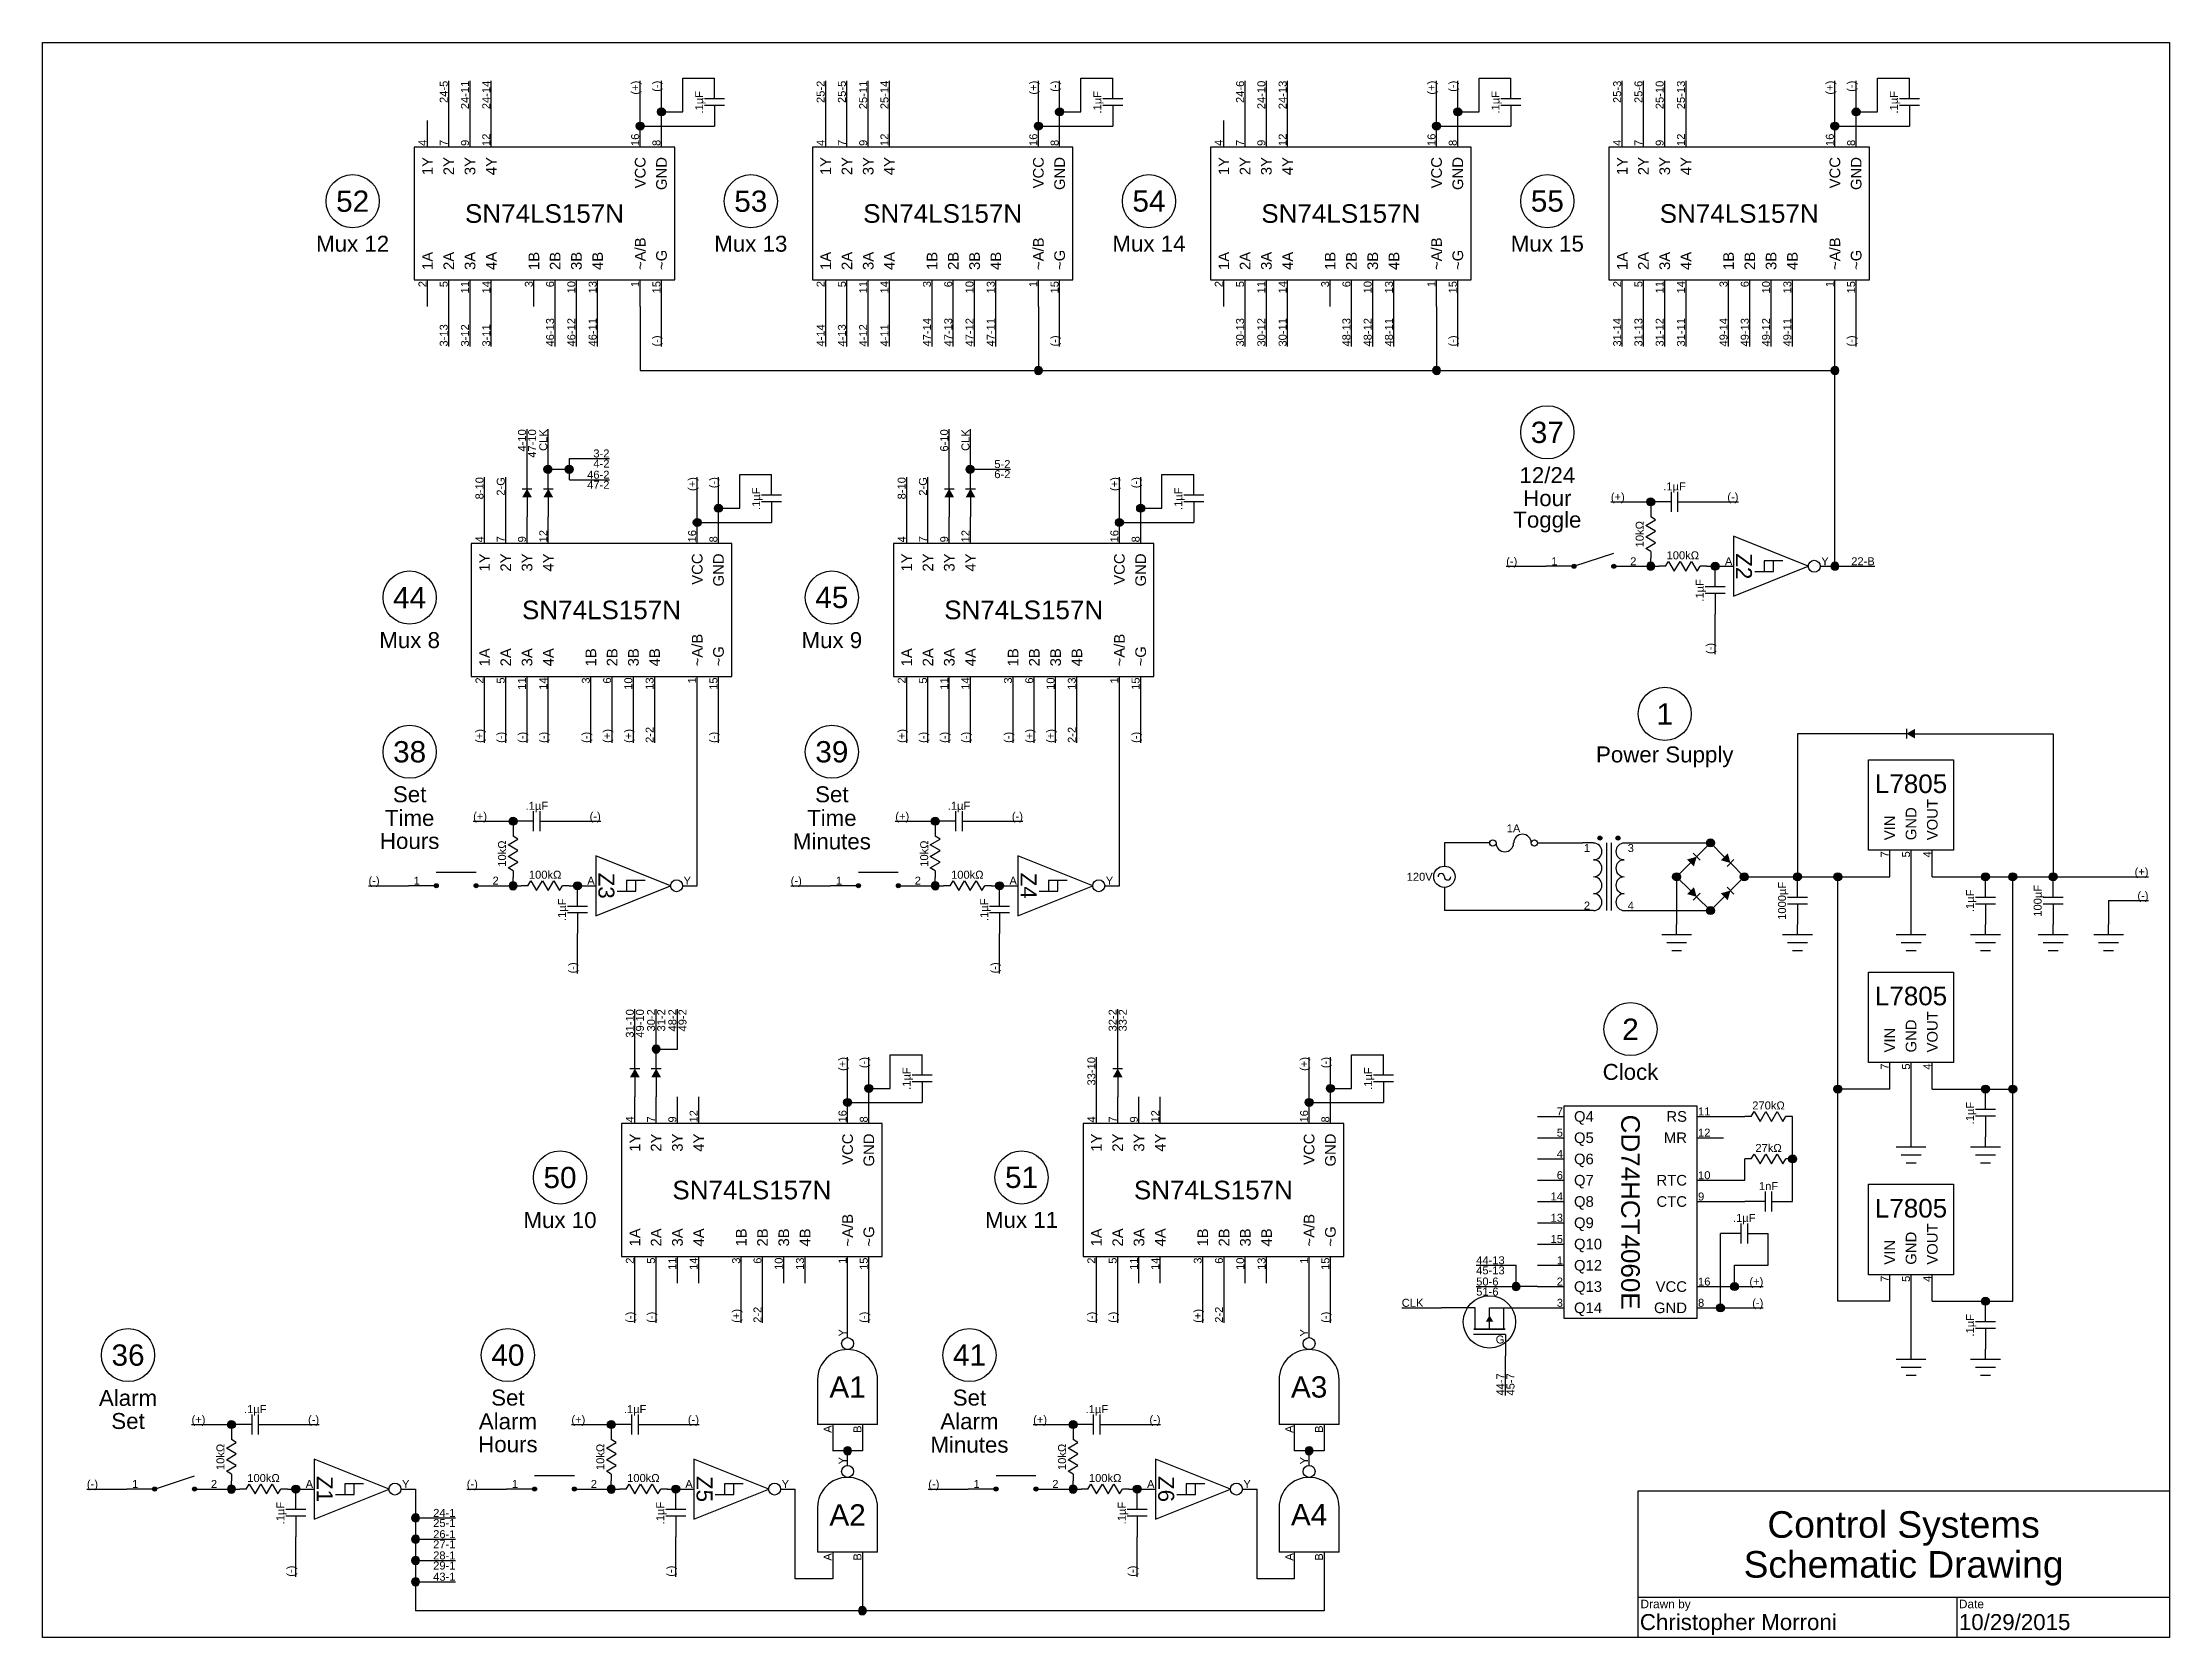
# Model space of a CAD drawing. Header units: inches. Extents: x 0 to 10, y 0 to 7.5.
import ezdxf
from ezdxf.enums import TextEntityAlignment as Align

# ---------------------------------------------------------------- set-up
doc = ezdxf.new("R2010")
doc.units = ezdxf.units.IN
doc.header["$MEASUREMENT"] = 0
doc.styles.get("Standard").update_dxf_attribs({"font": 'arial.ttf'})

msp = doc.modelspace()

# ---------------------------------------------------------------- texts
msp.add_text('G', height=0.0375).set_placement((6.873, 1.42), align=Align.TOP_RIGHT)

# ---------------------------------------------------------------- blocks, each defined once
blk = doc.blocks.new('Title Block')
for p, q in [((0, 0), (0, 7.5)), ((0, 7.5), (10, 7.5)), ((10, 7.5), (10, 0)), ((10, 0.6875), (7.5, 0.6875)), ((7.5, 0.6875), (7.5, 0)), ((10, 0.1875), (7.5, 0.1875)), ((9, 0.1875), (9, 0)), ((10, 0), (0, 0))]:
    blk.add_line(p, q)
for s, p in [('Drawn by', (7.513, 0.1775)), ('Date', (9.01, 0.1775))]:
    blk.add_text(s, height=0.04).set_placement(p, align=Align.TOP_LEFT)
for tag, p in [('TITLELINE1', (8.75, 0.53125)), ('TITLELINE2', (8.75, 0.34375))]:
    blk.add_attdef(tag, text='', height=0.125).set_placement(p, align=Align.MIDDLE_CENTER)
for tag, p in [('DRAWNBY', (7.51, 0.11)), ('DATE', (9.01, 0.11))]:
    blk.add_attdef(tag, text='', height=0.075).set_placement(p, align=Align.TOP_LEFT)
blk = doc.blocks.new('CD74HCT4060E')
for p, q in [((-0.4375, 0.45), (-0.3125, 0.45)), ((0.3125, 0.45), (0.4375, 0.45)), ((-0.4375, 0.35), (-0.3125, 0.35)), ((0.3125, 0.35), (0.4375, 0.35)), ((-0.4375, 0.25), (-0.3125, 0.25)), ((-0.4375, 0.15), (-0.3125, 0.15)), ((0.3125, 0.15), (0.4375, 0.15)), ((-0.4375, 0.05), (-0.3125, 0.05)), ((0.3125, 0.05), (0.4375, 0.05)), ((-0.4375, -0.05), (-0.3125, -0.05)), ((-0.4375, -0.15), (-0.3125, -0.15)), ((-0.4375, -0.25), (-0.3125, -0.25)), ((-0.4375, -0.35), (-0.3125, -0.35)), ((0.3125, -0.35), (0.4375, -0.35)), ((-0.4375, -0.45), (-0.3125, -0.45)), ((0.3125, -0.45), (0.4375, -0.45))]:
    blk.add_line(p, q)
blk.add_lwpolyline([(-0.3125, 0.5), (0.3125, 0.5), (0.3125, -0.5), (-0.3125, -0.5)], close=True)
for s, p in [('7', (-0.3175, 0.455)), ('5', (-0.3175, 0.355)), ('4', (-0.3175, 0.255)), ('6', (-0.3175, 0.155)), ('14', (-0.3175, 0.055)), ('13', (-0.3175, -0.045)), ('15', (-0.3175, -0.145)), ('1', (-0.3175, -0.245)), ('2', (-0.3175, -0.345)), ('3', (-0.3175, -0.445))]:
    blk.add_text(s, height=0.0375).set_placement(p, align=Align.RIGHT)
for s, p in [('Q4', (-0.265625, 0.45)), ('Q5', (-0.265625, 0.35)), ('Q6', (-0.265625, 0.25)), ('Q7', (-0.265625, 0.15)), ('Q8', (-0.265625, 0.05)), ('Q9', (-0.265625, -0.05)), ('Q10', (-0.265625, -0.15)), ('Q12', (-0.265625, -0.25)), ('Q13', (-0.265625, -0.35)), ('Q14', (-0.265625, -0.45))]:
    blk.add_text(s, height=0.05).set_placement(p, align=Align.MIDDLE_LEFT)
blk.add_text('CD74HCT4060E', height=0.0875, rotation=270).set_placement((0, 0), align=Align.MIDDLE_CENTER)
for s, p in [('RS', (0.265625, 0.45)), ('MR', (0.265625, 0.35)), ('RTC', (0.265625, 0.15)), ('CTC', (0.265625, 0.05)), ('VCC', (0.265625, -0.35)), ('GND', (0.265625, -0.45))]:
    blk.add_text(s, height=0.05).set_placement(p, align=Align.MIDDLE_RIGHT)
for s, p in [('11', (0.3175, 0.455)), ('12', (0.3175, 0.355)), ('10', (0.3175, 0.155)), ('9', (0.3175, 0.055)), ('16', (0.3175, -0.345)), ('8', (0.3175, -0.445))]:
    blk.add_text(s, height=0.0375).set_placement(p)
blk = doc.blocks.new('Device')
blk.add_circle((0, 0), 0.125)
for tag, height, p in [('NUMBER', 0.1, (0, 0)), ('LINE1', 0.075, (0, -0.2)), ('LINE2', 0.075, (0, -0.31)), ('LINE3', 0.075, (0, -0.42)), ('LINE4', 0.075, (0, -0.53))]:
    blk.add_attdef(tag, text='', height=height).set_placement(p, align=Align.MIDDLE)
blk = doc.blocks.new('Resistor')
for p, q in [((0.031, 0), (0, 0)), ((0.031, 0), (0.045, 0.023)), ((0.045, 0.023), (0.072, -0.023)), ((0.072, -0.023), (0.099, 0.023)), ((0.099, 0.023), (0.126, -0.023)), ((0.126, -0.023), (0.153, 0.023)), ((0.153, 0.023), (0.18, -0.023)), ((0.18, -0.023), (0.194, 0)), ((0.225, 0), (0.194, 0))]:
    blk.add_line(p, q)
blk.add_attdef('VALUE', text='', height=0.0375).set_placement((0.112, 0.033), align=Align.CENTER)
blk = doc.blocks.new('Capacitor')
for p, q in [((0.097, 0), (0, 0)), ((0.097, -0.047), (0.097, 0.047)), ((0.128, -0.047), (0.128, 0.047)), ((0.128, 0), (0.225, 0))]:
    blk.add_line(p, q)
blk.add_attdef('CAPACITANCE', text='', height=0.0375).set_placement((0.112, 0.054), align=Align.CENTER)
blk = doc.blocks.new('Junction')
h = blk.add_hatch(color=256)
h.dxf.hatch_style = 1
h.paths.add_polyline_path([(-0.01875, 0, 1), (0.01875, 0, 1)])
blk.add_circle((0, 0), 0.01875)
blk = doc.blocks.new('Wire Label Left')
blk.add_line((-0.1875, 0), (0, 0))
blk.add_attdef('FIRSTDESTINATION', (-0.1875, 0.005), '', height=0.0375)
blk.add_attdef('SECONDDESTINATION', text='', height=0.0375).set_placement((-0.1875, -0.005), align=Align.TOP_LEFT)
blk = doc.blocks.new('Wire Label Right')
blk.add_line((0, 0), (0.1875, 0))
blk.add_attdef('FIRSTDESTINATION', text='', height=0.0375).set_placement((0.1875, 0.005), align=Align.RIGHT)
blk.add_attdef('SECONDDESTINATION', text='', height=0.0375).set_placement((0.1875, -0.005), align=Align.TOP_RIGHT)
blk = doc.blocks.new('Fuse')
for centre in [(0.015, 0), (0.21, 0)]:
    blk.add_circle(centre, 0.015)
for centre, start, end in [((0.071, 0), 180, 0), ((0.154, 0), 0, 180)]:
    blk.add_arc(centre, 0.0412, start, end)
blk.add_attdef('VALUE', text='', height=0.0375).set_placement((0.112, 0.05), align=Align.CENTER)
blk = doc.blocks.new('Diode')
h = blk.add_hatch(color=256)
h.dxf.hatch_style = 1
h.paths.add_polyline_path([(0.133, 0), (0.092, 0.023), (0.092, -0.023)])
for p, q in [((0.092, 0), (0, 0)), ((0.133, 0.023), (0.133, -0.023)), ((0.133, 0), (0.225, 0))]:
    blk.add_line(p, q)
blk = doc.blocks.new('Diode Bridge')
for p, rotation in [((-0.159, -0.159), 45), ((0, 0), 315)]:
    blk.add_blockref('Diode', p, dxfattribs=dict(rotation=rotation))
for p in [(0, 0), (-0.159, -0.159), (0.159, -0.159), (0, -0.318)]:
    blk.add_blockref('Junction', p)
at = {"xscale": -1}
for p, rotation in [((-0.159, -0.159), 134.9999999999999), ((0, -0.318), 225)]:
    blk.add_blockref('Diode', p, dxfattribs=dict(at, rotation=rotation))
blk = doc.blocks.new('Transformer')
for p, q in [((0.05, 0), (0, 0)), ((0.113, -0.318), (0.113, 0)), ((0.133, 0), (0.133, -0.318)), ((0.195, 0), (0.245, 0)), ((0.05, -0.318), (0, -0.318)), ((0.195, -0.318), (0.245, -0.318))]:
    blk.add_line(p, q)
for centre, start, end in [((0.05, -0.04), 270, 90), ((0.195, -0.04), 90, 270), ((0.05, -0.119), 270, 90), ((0.195, -0.119), 90, 270), ((0.05, -0.199), 270, 90), ((0.195, -0.199), 90, 270), ((0.05, -0.278), 270, 90), ((0.195, -0.278), 90, 270)]:
    blk.add_arc(centre, 0.0398, start, end)
at = {"xscale": 0.5, "yscale": 0.5, "zscale": 0.5, "rotation": 270}
for p in [(0.08, 0.023), (0.165, 0.023)]:
    blk.add_blockref('Junction', p, dxfattribs=at)
blk.add_text('1', height=0.0375).set_placement((0.005, -0.005), align=Align.TOP_LEFT)
blk.add_text('3', height=0.0375).set_placement((0.24, -0.005), align=Align.TOP_RIGHT)
blk.add_text('2', height=0.0375).set_placement((0.005, -0.313))
blk.add_text('4', height=0.0375).set_placement((0.24, -0.313), align=Align.RIGHT)
blk = doc.blocks.new('L7805')
for p, q in [((0, 0), (0, 0.125)), ((0.1, 0), (0.1, 0.125)), ((0.2, 0), (0.2, 0.125))]:
    blk.add_line(p, q)
blk.add_lwpolyline([(-0.1, 0.55), (0.3, 0.55), (0.3, 0.125), (-0.1, 0.125)], close=True)
blk.add_text('L7805', height=0.0875).set_placement((0.1, 0.4375), align=Align.MIDDLE_CENTER)
for s, p in [('GND', (0.1, 0.171875)), ('VOUT', (0.2, 0.171875)), ('VIN', (0, 0.171875))]:
    blk.add_text(s, height=0.05, rotation=90).set_placement(p, align=Align.MIDDLE_LEFT)
for s, p in [('7', (-0.005, 0.12)), ('5', (0.095, 0.12)), ('4', (0.195, 0.12))]:
    blk.add_text(s, height=0.0375, rotation=90).set_placement(p, align=Align.RIGHT)
blk = doc.blocks.new('Ground')
for p, q in [((0, -0.0625), (0, 0)), ((-0.09375, -0.0625), (0.09375, -0.0625)), ((-0.0625, -0.1125), (0.0625, -0.1125)), ((-0.03125, -0.1625), (0.03125, -0.1625))]:
    blk.add_line(p, q)
blk = doc.blocks.new('SPST Switch')
h = blk.add_hatch(color=256)
h.dxf.hatch_style = 1
h.paths.add_polyline_path([(0.12175, 0, 1), (0.1405, 0, 1)])
h = blk.add_hatch(color=256)
h.dxf.hatch_style = 1
h.paths.add_polyline_path([(0.30925, 0, 1), (0.328, 0, 1)])
for p, q in [((0.131125, 0), (0, 0)), ((0.131125, 0), (0.318625, 0.0625)), ((0.318625, 0), (0.44975, 0))]:
    blk.add_line(p, q)
for centre in [(0.131125, 0), (0.318625, 0)]:
    blk.add_circle(centre, 0.009375)
blk.add_text('1', height=0.0375).set_placement((0.025, 0.005))
blk.add_text('2', height=0.0375).set_placement((0.42475, 0.005), align=Align.RIGHT)
blk = doc.blocks.new('NO Pushbutton')
h = blk.add_hatch(color=256)
h.dxf.hatch_style = 1
h.paths.add_polyline_path([(0.12175, 0, 1), (0.1405, 0, 1)])
h = blk.add_hatch(color=256)
h.dxf.hatch_style = 1
h.paths.add_polyline_path([(0.30925, 0, 1), (0.328, 0, 1)])
for p, q in [((0.131125, 0), (0, 0)), ((0.318625, 0.0625), (0.131125, 0.0625)), ((0.318625, 0), (0.44975, 0))]:
    blk.add_line(p, q)
for centre in [(0.131125, 0), (0.318625, 0)]:
    blk.add_circle(centre, 0.009375)
blk.add_text('1', height=0.0375).set_placement((0.025, 0.005))
blk.add_text('2', height=0.0375).set_placement((0.42475, 0.005), align=Align.RIGHT)
blk = doc.blocks.new('SN74LS157N')
for p, q in [((-0.4375, 0.55), (-0.3125, 0.55)), ((0.3125, 0.55), (0.4375, 0.55)), ((-0.4375, 0.45), (-0.3125, 0.45)), ((0.3125, 0.45), (0.4375, 0.45)), ((-0.4375, 0.35), (-0.3125, 0.35)), ((0.3125, 0.35), (0.4375, 0.35)), ((-0.4375, 0.25), (-0.3125, 0.25)), ((0.3125, 0.25), (0.4375, 0.25)), ((-0.4375, 0.05), (-0.3125, 0.05)), ((-0.4375, -0.05), (-0.3125, -0.05)), ((-0.4375, -0.15), (-0.3125, -0.15)), ((-0.4375, -0.25), (-0.3125, -0.25)), ((-0.4375, -0.45), (-0.3125, -0.45)), ((0.3125, -0.45), (0.4375, -0.45)), ((-0.4375, -0.55), (-0.3125, -0.55)), ((0.3125, -0.55), (0.4375, -0.55))]:
    blk.add_line(p, q)
blk.add_lwpolyline([(0.3125, 0.6125), (-0.3125, 0.6125), (-0.3125, -0.6125), (0.3125, -0.6125)], close=True)
for s, p in [('2', (-0.3175, 0.555)), ('5', (-0.3175, 0.455)), ('11', (-0.3175, 0.355)), ('14', (-0.3175, 0.255)), ('3', (-0.3175, 0.055)), ('6', (-0.3175, -0.045)), ('10', (-0.3175, -0.145)), ('13', (-0.3175, -0.245)), ('1', (-0.3175, -0.445)), ('15', (-0.3175, -0.545))]:
    blk.add_text(s, height=0.0375).set_placement(p, align=Align.RIGHT)
for s, p in [('1A', (-0.265625, 0.55)), ('2A', (-0.265625, 0.45)), ('3A', (-0.265625, 0.35)), ('4A', (-0.265625, 0.25)), ('1B', (-0.265625, 0.05)), ('2B', (-0.265625, -0.05)), ('3B', (-0.265625, -0.15)), ('4B', (-0.265625, -0.25)), ('~A/B', (-0.265625, -0.45)), ('~G', (-0.265625, -0.55))]:
    blk.add_text(s, height=0.05).set_placement(p, align=Align.MIDDLE_LEFT)
for s, p in [('1Y', (0.265625, 0.55)), ('2Y', (0.265625, 0.45)), ('3Y', (0.265625, 0.35)), ('4Y', (0.265625, 0.25)), ('VCC', (0.265625, -0.45)), ('GND', (0.265625, -0.55))]:
    blk.add_text(s, height=0.05).set_placement(p, align=Align.MIDDLE_RIGHT)
for s, p in [('4', (0.3175, 0.555)), ('7', (0.3175, 0.455)), ('9', (0.3175, 0.355)), ('12', (0.3175, 0.255)), ('16', (0.3175, -0.445)), ('8', (0.3175, -0.545))]:
    blk.add_text(s, height=0.0375).set_placement(p)
blk.add_text('SN74LS157N', height=0.0875, rotation=270).set_placement((0, 0), align=Align.MIDDLE_CENTER)
blk = doc.blocks.new('AC Source')
for p, q in [((0, 0), (0, -0.062)), ((0, -0.162), (0, -0.225))]:
    blk.add_line(p, q)
blk.add_circle((0, -0.112), 0.05)
for centre, start, end in [((-0.015, -0.112), 360, 180), ((0.015, -0.112), 180, 0)]:
    blk.add_arc(centre, 0.015, start, end)
blk.add_attdef('LEFTVOLTAGE', text='', height=0.0375).set_placement((-0.055, -0.112), align=Align.MIDDLE_RIGHT)
blk.add_attdef('RIGHTVOLTAGE', text='', height=0.0375).set_placement((0.055, -0.112), align=Align.MIDDLE_LEFT)
blk = doc.blocks.new('NAND')
for p, q in [((0, -0.069), (0, 0)), ((-0.141, -0.266), (-0.141, -0.477)), ((0.141, -0.477), (0.141, -0.266)), ((0.141, -0.477), (-0.141, -0.477)), ((-0.07, -0.477), (-0.07, -0.602)), ((0.07, -0.477), (0.07, -0.602))]:
    blk.add_line(p, q)
blk.add_circle((0, -0.097), 0.0281)
blk.add_arc((0, -0.266), 0.141, 0, 180)
blk.add_text('Y', height=0.0375, rotation=90).set_placement((-0.005, -0.064))
for s, p in [('A', (-0.075, -0.482)), ('B', (0.065, -0.482))]:
    blk.add_text(s, height=0.0375, rotation=90).set_placement(p, align=Align.RIGHT)
blk.add_attdef('LABEL', text='', height=0.1).set_placement((0, -0.301), align=Align.MIDDLE)
blk = doc.blocks.new('Schmitt Trigger Inverter')
for p, q in [((0, -0.069), (0, 0)), ((0, -0.125), (-0.141, -0.477)), ((0.141, -0.477), (0, -0.125)), ((-0.025, -0.245), (-0.025, -0.333)), ((0.025, -0.289), (-0.025, -0.289)), ((0.025, -0.377), (0.025, -0.289)), ((-0.025, -0.333), (0.025, -0.333)), ((-0.141, -0.477), (0.141, -0.477)), ((0, -0.602), (0, -0.477))]:
    blk.add_line(p, q)
blk.add_circle((0, -0.097), 0.0281)
blk.add_text('Y', height=0.0375, rotation=90).set_placement((-0.005, -0.064))
blk.add_text('A', height=0.0375, rotation=90).set_placement((-0.005, -0.482), align=Align.RIGHT)
blk.add_attdef('LABEL', text='', height=0.075).set_placement((0, -0.427), align=Align.MIDDLE)
blk = doc.blocks.new('MOSFET - P-Type')
h = blk.add_hatch(color=256)
h.dxf.hatch_style = 1
h.paths.add_polyline_path([(0.207, 0.065), (0.225, 0.035), (0.242, 0.065)])
for p, q in [((0.15, 0.125), (0.15, 0.225)), ((0.15, 0.125), (0.3, 0.125)), ((0.225, 0), (0, 0)), ((0.158, 0.1), (0.158, 0)), ((0.225, 0.1), (0.225, 0)), ((0.292, 0.1), (0.292, 0)), ((0.292, 0), (0.45, 0))]:
    blk.add_line(p, q)
at = {"const_width": 0.0075}
blk.add_lwpolyline([(0.15, 0.1), (0.3, 0.1)], dxfattribs=at)
blk.add_circle((0.225, 0.066), 0.123)

# ---------------------------------------------------------------- linework, layer by layer
for p, q in [((3.01, 7.174), (3.01, 7.332)), ((3.01, 7.332), (3.16, 7.332)), ((4.882, 7.174), (4.882, 7.332)), ((4.882, 7.332), (5.032, 7.332)), ((6.754, 7.174), (6.754, 7.332)), ((6.754, 7.332), (6.904, 7.332)), ((8.627, 7.174), (8.627, 7.332)), ((8.627, 7.332), (8.777, 7.332)), ((2.81, 7.107), (3.16, 7.107)), ((2.91, 7.174), (3.01, 7.174)), ((4.682, 7.107), (5.032, 7.107)), ((4.782, 7.174), (4.882, 7.174)), ((6.554, 7.107), (6.904, 7.107)), ((6.654, 7.174), (6.754, 7.174)), ((8.427, 7.107), (8.777, 7.107)), ((8.527, 7.174), (8.627, 7.174)), ((2.81, 6.258), (2.81, 5.958)), ((4.682, 6.258), (4.682, 5.958)), ((6.554, 6.258), (6.554, 5.958)), ((8.427, 5.037), (8.427, 6.258)), ((2.81, 5.958), (8.427, 5.958)), ((2.478, 5.444), (2.478, 5.544)), ((2.378, 5.494), (2.478, 5.494)), ((3.278, 5.31), (3.278, 5.468)), ((3.278, 5.468), (3.428, 5.468)), ((5.263, 5.31), (5.263, 5.468)), ((5.263, 5.468), (5.413, 5.468)), ((3.178, 5.31), (3.278, 5.31)), ((5.163, 5.31), (5.263, 5.31)), ((7.561, 5.34), (7.561, 5.301)), ((3.078, 5.243), (3.428, 5.243)), ((5.063, 5.243), (5.413, 5.243)), ((7.519, 5.037), (7.6, 5.037)), ((7.561, 5.037), (7.561, 5.076)), ((3.078, 3.535), (3.078, 4.394)), ((5.063, 3.535), (5.063, 4.394)), ((8.671, 4.25), (8.251, 4.25)), ((8.251, 4.25), (8.251, 3.577)), ((8.896, 4.25), (9.453, 4.25)), ((9.453, 4.25), (9.453, 3.577)), ((2.212, 3.838), (2.212, 3.799)), ((4.197, 3.838), (4.197, 3.799)), ((6.804, 3.736), (6.591, 3.736)), ((6.591, 3.736), (6.591, 3.689)), ((7.029, 3.736), (7.242, 3.736)), ((7.487, 3.736), (7.842, 3.736)), ((2.17, 3.535), (2.251, 3.535)), ((2.212, 3.535), (2.212, 3.574)), ((4.155, 3.535), (4.236, 3.535)), ((4.197, 3.535), (4.197, 3.574)), ((7.683, 3.577), (7.683, 3.352)), ((8.001, 3.577), (8.685, 3.577)), ((8.441, 1.581), (8.441, 3.577)), ((8.785, 3.352), (8.785, 3.577)), ((8.885, 3.577), (9.714, 3.577)), ((9.263, 1.581), (9.263, 3.577)), ((6.591, 3.464), (6.591, 3.418)), ((7.242, 3.418), (6.591, 3.418)), ((7.487, 3.418), (7.842, 3.418)), ((9.714, 3.465), (9.714, 3.352)), ((2.885, 2.767), (2.985, 2.767)), ((3.985, 2.582), (3.985, 2.74)), ((3.985, 2.74), (4.135, 2.74)), ((6.155, 2.582), (6.155, 2.74)), ((6.155, 2.74), (6.305, 2.74)), ((3.785, 2.516), (4.135, 2.516)), ((3.885, 2.582), (3.985, 2.582)), ((5.955, 2.516), (6.305, 2.516)), ((6.055, 2.582), (6.155, 2.582)), ((8.685, 2.579), (8.441, 2.579)), ((8.785, 2.354), (8.785, 2.579)), ((8.885, 2.579), (9.263, 2.579)), ((7.903, 2.45), (8.003, 2.45)), ((8.228, 2.05), (8.228, 2.45)), ((8.003, 2.15), (8.003, 2.25)), ((7.903, 2.15), (8.003, 2.15)), ((7.903, 2.05), (8.003, 2.05)), ((7.889, 1.55), (7.889, 1.9)), ((8.114, 1.75), (8.114, 1.9)), ((6.928, 1.65), (6.928, 1.75)), ((7.955, 1.65), (7.955, 1.75)), ((7.955, 1.75), (8.114, 1.75)), ((3.785, 1.479), (3.785, 1.667)), ((5.955, 1.479), (5.955, 1.667)), ((7.028, 1.65), (6.928, 1.65)), ((8.685, 1.581), (8.441, 1.581)), ((8.785, 1.356), (8.785, 1.581)), ((8.885, 1.581), (9.263, 1.581)), ((0.888, 1.001), (0.888, 0.962)), ((2.674, 1.001), (2.674, 0.962)), ((4.845, 1.001), (4.845, 0.962)), ((3.855, 0.878), (3.714, 0.878)), ((6.026, 0.878), (5.885, 0.878)), ((0.888, 0.698), (0.888, 0.737)), ((2.674, 0.698), (2.674, 0.737)), ((4.845, 0.698), (4.845, 0.737)), ((0.846, 0.698), (0.927, 0.698)), ((1.754, 0.698), (1.754, 0.126)), ((2.632, 0.698), (2.713, 0.698)), ((3.539, 0.276), (3.539, 0.698)), ((4.802, 0.698), (4.884, 0.698)), ((5.71, 0.276), (5.71, 0.698)), ((3.714, 0.276), (3.539, 0.276)), ((3.855, 0.276), (3.855, 0.126)), ((5.885, 0.276), (5.71, 0.276)), ((6.026, 0.276), (6.026, 0.126)), ((6.026, 0.126), (1.754, 0.126))]:
    msp.add_line(p, q)

# ---------------------------------------------------------------- block references
for name, p, values in [('Title Block', (0, 0), {'DRAWNBY': 'Christopher Morroni', 'TITLELINE2': 'Schematic Drawing', 'TITLELINE1': 'Control Systems', 'DATE': '10/29/2015'}), ('Device', (1.458, 6.754), {'NUMBER': '52', 'LINE1': 'Mux 12'}), ('Device', (3.33, 6.754), {'NUMBER': '53', 'LINE1': 'Mux 13'}), ('Device', (5.202, 6.754), {'NUMBER': '54', 'LINE1': 'Mux 14'}), ('Device', (7.075, 6.754), {'NUMBER': '55', 'LINE1': 'Mux 15'}), ('Device', (7.075, 5.667), {'NUMBER': '37', 'LINE1': '12/24', 'LINE2': 'Hour', 'LINE3': 'Toggle'}), ('Wire Label Right', (2.478, 5.544), {'FIRSTDESTINATION': '3-2', 'SECONDDESTINATION': '4-2'}), ('Wire Label Right', (4.363, 5.494), {'FIRSTDESTINATION': '5-2', 'SECONDDESTINATION': '6-2'}), ('Wire Label Right', (2.478, 5.444), {'FIRSTDESTINATION': '46-2', 'SECONDDESTINATION': '47-2'}), ('Capacitor', (7.561, 5.34), {'CAPACITANCE': '.1µF'}), ('Wire Label Left', (7.561, 5.34), {'FIRSTDESTINATION': '(+)'}), ('Wire Label Right', (7.786, 5.34), {'FIRSTDESTINATION': '(-)'}), ('Resistor', (7.6, 5.037), {'VALUE': '100kΩ'}), ('Device', (1.726, 4.89), {'NUMBER': '44', 'LINE1': 'Mux 8'}), ('Device', (3.711, 4.89), {'NUMBER': '45', 'LINE1': 'Mux 9'}), ('Wire Label Left', (7.069, 5.037), {'FIRSTDESTINATION': '(-)'}), ('Wire Label Right', (8.427, 5.037), {'FIRSTDESTINATION': '22-B'}), ('Device', (7.627, 4.343), {'NUMBER': '1', 'LINE1': 'Power Supply'}), ('Device', (1.726, 4.165), {'NUMBER': '38', 'LINE1': 'Set', 'LINE2': 'Time', 'LINE3': 'Hours'}), ('Device', (3.711, 4.165), {'NUMBER': '39', 'LINE1': 'Set', 'LINE2': 'Time', 'LINE3': 'Minutes'}), ('Capacitor', (2.212, 3.838), {'CAPACITANCE': '.1µF'}), ('Capacitor', (4.197, 3.838), {'CAPACITANCE': '.1µF'}), ('Wire Label Left', (2.212, 3.838), {'FIRSTDESTINATION': '(+)'}), ('Wire Label Right', (2.437, 3.838), {'FIRSTDESTINATION': '(-)'}), ('Wire Label Left', (4.197, 3.838), {'FIRSTDESTINATION': '(+)'}), ('Wire Label Right', (4.422, 3.838), {'FIRSTDESTINATION': '(-)'}), ('Fuse', (6.804, 3.736), {'VALUE': '1A'}), ('Resistor', (2.251, 3.535), {'VALUE': '100kΩ'}), ('Resistor', (4.236, 3.535), {'VALUE': '100kΩ'}), ('AC Source', (6.591, 3.689), {'LEFTVOLTAGE': '120V'}), ('Wire Label Right', (9.714, 3.577), {'FIRSTDESTINATION': '(+)'}), ('Wire Label Left', (1.72, 3.535), {'FIRSTDESTINATION': '(-)'}), ('Wire Label Left', (3.705, 3.535), {'FIRSTDESTINATION': '(-)'}), ('Wire Label Right', (9.714, 3.465), {'FIRSTDESTINATION': '(-)'}), ('Device', (7.466, 2.861), {'NUMBER': '2', 'LINE1': 'Clock'}), ('Resistor', (8.003, 2.45), {'VALUE': '270kΩ'}), ('Resistor', (8.003, 2.25), {'VALUE': '27kΩ'}), ('Device', (2.433, 2.163), {'NUMBER': '50', 'LINE1': 'Mux 10'}), ('Device', (4.603, 2.163), {'NUMBER': '51', 'LINE1': 'Mux 11'}), ('Capacitor', (8.003, 2.05), {'CAPACITANCE': '1nF'}), ('Capacitor', (7.889, 1.9), {'CAPACITANCE': '.1µF'}), ('Wire Label Left', (6.928, 1.75), {'SECONDDESTINATION': '45-13', 'FIRSTDESTINATION': '44-13'}), ('Wire Label Left', (6.928, 1.65), {'SECONDDESTINATION': '51-6', 'FIRSTDESTINATION': '50-6'}), ('Wire Label Right', (7.903, 1.65), {'FIRSTDESTINATION': '(+)'}), ('Wire Label Left', (6.578, 1.55), {'FIRSTDESTINATION': 'CLK'}), ('Wire Label Right', (7.903, 1.55), {'FIRSTDESTINATION': '(-)'}), ('Device', (0.402, 1.328), {'NUMBER': '36', 'LINE1': 'Alarm', 'LINE2': 'Set'}), ('Device', (2.188, 1.328), {'NUMBER': '40', 'LINE1': 'Set', 'LINE2': 'Alarm', 'LINE3': 'Hours'}), ('NAND', (3.785, 1.479), {'LABEL': 'A1'}), ('Device', (4.358, 1.328), {'NUMBER': '41', 'LINE1': 'Set', 'LINE2': 'Alarm', 'LINE3': 'Minutes'}), ('NAND', (5.955, 1.479), {'LABEL': 'A3'}), ('Wire Label Left', (0.888, 1.001), {'FIRSTDESTINATION': '(+)'}), ('Capacitor', (0.888, 1.001), {'CAPACITANCE': '.1µF'}), ('Wire Label Right', (1.113, 1.001), {'FIRSTDESTINATION': '(-)'}), ('Wire Label Left', (2.674, 1.001), {'FIRSTDESTINATION': '(+)'}), ('Capacitor', (2.674, 1.001), {'CAPACITANCE': '.1µF'}), ('Wire Label Right', (2.899, 1.001), {'FIRSTDESTINATION': '(-)'}), ('Wire Label Left', (4.845, 1.001), {'FIRSTDESTINATION': '(+)'}), ('Capacitor', (4.845, 1.001), {'CAPACITANCE': '.1µF'}), ('Wire Label Right', (5.069, 1.001), {'FIRSTDESTINATION': '(-)'}), ('NAND', (3.785, 0.878), {'LABEL': 'A2'}), ('NAND', (5.955, 0.878), {'LABEL': 'A4'}), ('Wire Label Left', (0.396, 0.698), {'FIRSTDESTINATION': '(-)'}), ('Resistor', (0.927, 0.698), {'VALUE': '100kΩ'}), ('Wire Label Left', (2.182, 0.698), {'FIRSTDESTINATION': '(-)'}), ('Resistor', (2.713, 0.698), {'VALUE': '100kΩ'}), ('Wire Label Left', (4.352, 0.698), {'FIRSTDESTINATION': '(-)'}), ('Resistor', (4.884, 0.698), {'VALUE': '100kΩ'}), ('Wire Label Right', (1.754, 0.562), {'FIRSTDESTINATION': '24-1', 'SECONDDESTINATION': '25-1'}), ('Wire Label Right', (1.754, 0.462), {'FIRSTDESTINATION': '26-1', 'SECONDDESTINATION': '27-1'}), ('Wire Label Right', (1.754, 0.362), {'FIRSTDESTINATION': '28-1', 'SECONDDESTINATION': '29-1'}), ('Wire Label Right', (1.754, 0.262), {'FIRSTDESTINATION': '43-1'})]:
    msp.add_blockref(name, p).add_auto_attribs(values)
for name, p, rotation, values in [('Wire Label Right', (1.91, 7.133), 90, {'FIRSTDESTINATION': '24-5'}), ('Wire Label Right', (2.01, 7.133), 90, {'FIRSTDESTINATION': '24-11'}), ('Wire Label Right', (2.11, 7.133), 90, {'FIRSTDESTINATION': '24-14'}), ('Wire Label Right', (2.81, 7.133), 90, {'FIRSTDESTINATION': '(+)'}), ('Wire Label Right', (2.91, 7.133), 90, {'FIRSTDESTINATION': '(-)'}), ('Capacitor', (3.16, 7.107), 90, {'CAPACITANCE': '.1µF'}), ('Wire Label Right', (3.682, 7.133), 90, {'FIRSTDESTINATION': '25-2'}), ('Wire Label Right', (3.782, 7.133), 90, {'FIRSTDESTINATION': '25-5'}), ('Wire Label Right', (3.882, 7.133), 90, {'FIRSTDESTINATION': '25-11'}), ('Wire Label Right', (3.982, 7.133), 90, {'FIRSTDESTINATION': '25-14'}), ('Wire Label Right', (4.682, 7.133), 90, {'FIRSTDESTINATION': '(+)'}), ('Wire Label Right', (4.782, 7.133), 90, {'FIRSTDESTINATION': '(-)'}), ('Capacitor', (5.032, 7.107), 90, {'CAPACITANCE': '.1µF'}), ('Wire Label Right', (5.654, 7.133), 90, {'FIRSTDESTINATION': '24-6'}), ('Wire Label Right', (5.754, 7.133), 90, {'FIRSTDESTINATION': '24-10'}), ('Wire Label Right', (5.854, 7.133), 90, {'FIRSTDESTINATION': '24-13'}), ('Wire Label Right', (6.554, 7.133), 90, {'FIRSTDESTINATION': '(+)'}), ('Wire Label Right', (6.654, 7.133), 90, {'FIRSTDESTINATION': '(-)'}), ('Capacitor', (6.904, 7.107), 90, {'CAPACITANCE': '.1µF'}), ('Wire Label Right', (7.427, 7.133), 90, {'FIRSTDESTINATION': '25-3'}), ('Wire Label Right', (7.527, 7.133), 90, {'FIRSTDESTINATION': '25-6'}), ('Wire Label Right', (7.627, 7.133), 90, {'FIRSTDESTINATION': '25-10'}), ('Wire Label Right', (7.727, 7.133), 90, {'FIRSTDESTINATION': '25-13'}), ('Wire Label Right', (8.427, 7.133), 90, {'FIRSTDESTINATION': '(+)'}), ('Wire Label Right', (8.527, 7.133), 90, {'FIRSTDESTINATION': '(-)'}), ('Capacitor', (8.777, 7.107), 90, {'CAPACITANCE': '.1µF'}), ('Wire Label Left', (1.91, 6.258), 90, {'FIRSTDESTINATION': '3-13'}), ('Wire Label Left', (2.01, 6.258), 90, {'FIRSTDESTINATION': '3-12'}), ('Wire Label Left', (2.11, 6.258), 90, {'FIRSTDESTINATION': '3-11'}), ('Wire Label Left', (2.41, 6.258), 90, {'FIRSTDESTINATION': '46-13'}), ('Wire Label Left', (2.51, 6.258), 90, {'FIRSTDESTINATION': '46-12'}), ('Wire Label Left', (2.61, 6.258), 90, {'FIRSTDESTINATION': '46-11'}), ('Wire Label Left', (2.91, 6.258), 90, {'FIRSTDESTINATION': '(-)'}), ('Wire Label Left', (3.682, 6.258), 90, {'FIRSTDESTINATION': '4-14'}), ('Wire Label Left', (3.782, 6.258), 90, {'FIRSTDESTINATION': '4-13'}), ('Wire Label Left', (3.882, 6.258), 90, {'FIRSTDESTINATION': '4-12'}), ('Wire Label Left', (3.982, 6.258), 90, {'FIRSTDESTINATION': '4-11'}), ('Wire Label Left', (4.182, 6.258), 90, {'FIRSTDESTINATION': '47-14'}), ('Wire Label Left', (4.282, 6.258), 90, {'FIRSTDESTINATION': '47-13'}), ('Wire Label Left', (4.382, 6.258), 90, {'FIRSTDESTINATION': '47-12'}), ('Wire Label Left', (4.482, 6.258), 90, {'FIRSTDESTINATION': '47-11'}), ('Wire Label Left', (4.782, 6.258), 90, {'FIRSTDESTINATION': '(-)'}), ('Wire Label Left', (5.654, 6.258), 90, {'FIRSTDESTINATION': '30-13'}), ('Wire Label Left', (5.754, 6.258), 90, {'FIRSTDESTINATION': '30-12'}), ('Wire Label Left', (5.854, 6.258), 90, {'FIRSTDESTINATION': '30-11'}), ('Wire Label Left', (6.154, 6.258), 90, {'FIRSTDESTINATION': '48-13'}), ('Wire Label Left', (6.254, 6.258), 90, {'FIRSTDESTINATION': '48-12'}), ('Wire Label Left', (6.354, 6.258), 90, {'FIRSTDESTINATION': '48-11'}), ('Wire Label Left', (6.654, 6.258), 90, {'FIRSTDESTINATION': '(-)'}), ('Wire Label Left', (7.427, 6.258), 90, {'FIRSTDESTINATION': '31-14'}), ('Wire Label Left', (7.527, 6.258), 90, {'FIRSTDESTINATION': '31-13'}), ('Wire Label Left', (7.627, 6.258), 90, {'FIRSTDESTINATION': '31-12'}), ('Wire Label Left', (7.727, 6.258), 90, {'FIRSTDESTINATION': '31-11'}), ('Wire Label Left', (7.927, 6.258), 90, {'FIRSTDESTINATION': '49-14'}), ('Wire Label Left', (8.027, 6.258), 90, {'FIRSTDESTINATION': '49-13'}), ('Wire Label Left', (8.127, 6.258), 90, {'FIRSTDESTINATION': '49-12'}), ('Wire Label Left', (8.227, 6.258), 90, {'FIRSTDESTINATION': '49-11'}), ('Wire Label Left', (8.527, 6.258), 90, {'FIRSTDESTINATION': '(-)'}), ('Wire Label Right', (2.278, 5.494), 90, {'FIRSTDESTINATION': '4-10', 'SECONDDESTINATION': '47-10'}), ('Wire Label Right', (2.378, 5.494), 90, {'FIRSTDESTINATION': 'CLK'}), ('Wire Label Right', (4.263, 5.494), 90, {'FIRSTDESTINATION': '6-10'}), ('Wire Label Right', (4.363, 5.494), 90, {'FIRSTDESTINATION': 'CLK'}), ('Wire Label Right', (2.078, 5.269), 90, {'FIRSTDESTINATION': '8-10'}), ('Wire Label Right', (2.178, 5.269), 90, {'FIRSTDESTINATION': '2-G'}), ('Wire Label Right', (3.078, 5.269), 90, {'FIRSTDESTINATION': '(+)'}), ('Wire Label Right', (3.178, 5.269), 90, {'FIRSTDESTINATION': '(-)'}), ('Capacitor', (3.428, 5.243), 90, {'CAPACITANCE': '.1µF'}), ('Wire Label Right', (4.063, 5.269), 90, {'FIRSTDESTINATION': '8-10'}), ('Wire Label Right', (4.163, 5.269), 90, {'FIRSTDESTINATION': '2-G'}), ('Wire Label Right', (5.063, 5.269), 90, {'FIRSTDESTINATION': '(+)'}), ('Wire Label Right', (5.163, 5.269), 90, {'FIRSTDESTINATION': '(-)'}), ('Capacitor', (5.413, 5.243), 90, {'CAPACITANCE': '.1µF'}), ('Resistor', (7.561, 5.076), 90, {'VALUE': '10kΩ'}), ('Schmitt Trigger Inverter', (8.427, 5.037), 270, {'LABEL': 'Z2'}), ('Capacitor', (7.864, 4.812), 90, {'CAPACITANCE': '.1µF'}), ('Wire Label Left', (7.864, 4.812), 90, {'FIRSTDESTINATION': '(-)'}), ('Wire Label Left', (2.078, 4.394), 90, {'FIRSTDESTINATION': '(+)'}), ('Wire Label Left', (2.178, 4.394), 90, {'FIRSTDESTINATION': '(-)'}), ('Wire Label Left', (2.278, 4.394), 90, {'FIRSTDESTINATION': '(-)'}), ('Wire Label Left', (2.378, 4.394), 90, {'FIRSTDESTINATION': '(-)'}), ('Wire Label Left', (2.578, 4.394), 90, {'FIRSTDESTINATION': '(-)'}), ('Wire Label Left', (2.678, 4.394), 90, {'FIRSTDESTINATION': '(+)'}), ('Wire Label Left', (2.778, 4.394), 90, {'FIRSTDESTINATION': '(+)'}), ('Wire Label Left', (2.878, 4.394), 90, {'FIRSTDESTINATION': '2-2'}), ('Wire Label Left', (3.178, 4.394), 90, {'FIRSTDESTINATION': '(-)'}), ('Wire Label Left', (4.063, 4.394), 90, {'FIRSTDESTINATION': '(+)'}), ('Wire Label Left', (4.163, 4.394), 90, {'FIRSTDESTINATION': '(-)'}), ('Wire Label Left', (4.263, 4.394), 90, {'FIRSTDESTINATION': '(-)'}), ('Wire Label Left', (4.363, 4.394), 90, {'FIRSTDESTINATION': '(-)'}), ('Wire Label Left', (4.563, 4.394), 90, {'FIRSTDESTINATION': '(-)'}), ('Wire Label Left', (4.663, 4.394), 90, {'FIRSTDESTINATION': '(+)'}), ('Wire Label Left', (4.763, 4.394), 90, {'FIRSTDESTINATION': '(+)'}), ('Wire Label Left', (4.863, 4.394), 90, {'FIRSTDESTINATION': '2-2'}), ('Wire Label Left', (5.163, 4.394), 90, {'FIRSTDESTINATION': '(-)'}), ('Resistor', (2.212, 3.574), 90, {'VALUE': '10kΩ'}), ('Resistor', (4.197, 3.574), 90, {'VALUE': '10kΩ'}), ('Schmitt Trigger Inverter', (3.078, 3.535), 270, {'LABEL': 'Z3'}), ('Schmitt Trigger Inverter', (5.063, 3.535), 270, {'LABEL': 'Z4'}), ('Capacitor', (2.515, 3.31), 90, {'CAPACITANCE': '.1µF'}), ('Capacitor', (4.5, 3.31), 90, {'CAPACITANCE': '.1µF'}), ('Capacitor', (8.251, 3.352), 90, {'CAPACITANCE': '1000µF'}), ('Capacitor', (9.135, 3.352), 90, {'CAPACITANCE': '.1µF'}), ('Capacitor', (9.453, 3.352), 90, {'CAPACITANCE': '100µF'}), ('Wire Label Left', (2.515, 3.31), 90, {'FIRSTDESTINATION': '(-)'}), ('Wire Label Left', (4.5, 3.31), 90, {'FIRSTDESTINATION': '(-)'}), ('Wire Label Right', (2.785, 2.767), 90, {'FIRSTDESTINATION': '31-10', 'SECONDDESTINATION': '49-10'}), ('Wire Label Right', (2.885, 2.767), 90, {'FIRSTDESTINATION': '30-2', 'SECONDDESTINATION': '31-2'}), ('Wire Label Right', (2.985, 2.767), 90, {'FIRSTDESTINATION': '48-2', 'SECONDDESTINATION': '49-2'}), ('Wire Label Right', (5.055, 2.767), 90, {'FIRSTDESTINATION': '32-2', 'SECONDDESTINATION': '33-2'}), ('Wire Label Right', (3.785, 2.542), 90, {'FIRSTDESTINATION': '(+)'}), ('Wire Label Right', (3.885, 2.542), 90, {'FIRSTDESTINATION': '(-)'}), ('Capacitor', (4.135, 2.516), 90, {'CAPACITANCE': '.1µF'}), ('Wire Label Right', (4.955, 2.542), 90, {'FIRSTDESTINATION': '33-10'}), ('Wire Label Right', (5.955, 2.542), 90, {'FIRSTDESTINATION': '(+)'}), ('Wire Label Right', (6.055, 2.542), 90, {'FIRSTDESTINATION': '(-)'}), ('Capacitor', (6.305, 2.516), 90, {'CAPACITANCE': '.1µF'}), ('Capacitor', (9.135, 2.354), 90, {'CAPACITANCE': '.1µF'}), ('Wire Label Left', (2.785, 1.667), 90, {'FIRSTDESTINATION': '(-)'}), ('Wire Label Left', (2.885, 1.667), 90, {'FIRSTDESTINATION': '(-)'}), ('Wire Label Left', (3.285, 1.667), 90, {'FIRSTDESTINATION': '(+)'}), ('Wire Label Left', (3.385, 1.667), 90, {'FIRSTDESTINATION': '2-2'}), ('Wire Label Left', (3.885, 1.667), 90, {'FIRSTDESTINATION': '(-)'}), ('Wire Label Left', (4.955, 1.667), 90, {'FIRSTDESTINATION': '(-)'}), ('Wire Label Left', (5.055, 1.667), 90, {'FIRSTDESTINATION': '(-)'}), ('Wire Label Left', (5.455, 1.667), 90, {'FIRSTDESTINATION': '(+)'}), ('Wire Label Left', (5.555, 1.667), 90, {'FIRSTDESTINATION': '2-2'}), ('Wire Label Left', (6.055, 1.667), 90, {'FIRSTDESTINATION': '(-)'}), ('Capacitor', (9.135, 1.356), 90, {'CAPACITANCE': '.1µF'}), ('Wire Label Left', (6.878, 1.325), 89.99999999999987, {'SECONDDESTINATION': '45-7', 'FIRSTDESTINATION': '44-7'}), ('Resistor', (0.888, 0.737), 90, {'VALUE': '10kΩ'}), ('Resistor', (2.674, 0.737), 90, {'VALUE': '10kΩ'}), ('Resistor', (4.845, 0.737), 90, {'VALUE': '10kΩ'}), ('Schmitt Trigger Inverter', (1.754, 0.698), 270, {'LABEL': 'Z1'}), ('Schmitt Trigger Inverter', (3.539, 0.698), 270, {'LABEL': 'Z5'}), ('Schmitt Trigger Inverter', (5.71, 0.698), 270, {'LABEL': 'Z6'}), ('Capacitor', (1.191, 0.473), 90, {'CAPACITANCE': '.1µF'}), ('Capacitor', (2.977, 0.473), 90, {'CAPACITANCE': '.1µF'}), ('Capacitor', (5.147, 0.473), 90, {'CAPACITANCE': '.1µF'}), ('Wire Label Left', (1.191, 0.473), 90, {'FIRSTDESTINATION': '(-)'}), ('Wire Label Left', (2.977, 0.473), 90, {'FIRSTDESTINATION': '(-)'}), ('Wire Label Left', (5.147, 0.473), 90, {'FIRSTDESTINATION': '(-)'})]:
    msp.add_blockref(name, p, dxfattribs=dict(rotation=rotation)).add_auto_attribs(values)
for name, p, rotation in [('SN74LS157N', (2.36, 6.696), 90), ('SN74LS157N', (4.232, 6.696), 90), ('SN74LS157N', (6.104, 6.696), 90), ('SN74LS157N', (7.977, 6.696), 90), ('Diode', (2.278, 5.269), 90), ('Diode', (2.378, 5.269), 90), ('Diode', (4.263, 5.269), 90), ('Diode', (4.363, 5.269), 90), ('Junction', (7.561, 5.34), 180), ('SN74LS157N', (2.628, 4.832), 90), ('SN74LS157N', (4.613, 4.832), 90), ('Junction', (2.212, 3.838), 180), ('Junction', (4.197, 3.838), 180), ('Junction', (8.251, 3.577), 270), ('Junction', (8.441, 3.577), 270), ('Junction', (9.135, 3.577), 270), ('Junction', (9.263, 3.577), 270), ('Junction', (9.453, 3.577), 270), ('Diode', (2.785, 2.542), 90), ('Diode', (2.885, 2.542), 90), ('Diode', (5.055, 2.542), 90), ('SN74LS157N', (3.335, 2.104), 90), ('SN74LS157N', (5.505, 2.104), 90), ('Junction', (8.441, 2.579), 270), ('Junction', (9.135, 2.579), 270), ('Junction', (9.263, 2.579), 270), ('MOSFET - P-Type', (7.028, 1.55), 180), ('Junction', (7.955, 1.65), 270), ('Junction', (7.889, 1.55), 270), ('Junction', (9.135, 1.581), 270), ('Junction', (0.888, 1.001), 180), ('Junction', (2.674, 1.001), 180), ('Junction', (4.845, 1.001), 180)]:
    msp.add_blockref(name, p, dxfattribs=dict(rotation=rotation))
for name, p in [('Junction', (2.81, 7.107)), ('Junction', (2.91, 7.174)), ('Junction', (4.682, 7.107)), ('Junction', (4.782, 7.174)), ('Junction', (6.554, 7.107)), ('Junction', (6.654, 7.174)), ('Junction', (8.427, 7.107)), ('Junction', (8.527, 7.174)), ('Junction', (2.376, 5.493)), ('Junction', (2.476, 5.493)), ('Junction', (4.361, 5.493)), ('Junction', (3.178, 5.31)), ('Junction', (5.163, 5.31)), ('Junction', (3.078, 5.243)), ('Junction', (5.063, 5.243)), ('SPST Switch', (7.069, 5.037)), ('Junction', (7.864, 5.037)), ('L7805', (8.685, 3.577)), ('Transformer', (7.242, 3.736)), ('Diode Bridge', (7.842, 3.736)), ('NO Pushbutton', (1.72, 3.535)), ('Junction', (2.515, 3.535)), ('NO Pushbutton', (3.705, 3.535)), ('Junction', (4.5, 3.535)), ('L7805', (8.685, 2.579)), ('Junction', (3.885, 2.582)), ('Junction', (6.055, 2.582)), ('Junction', (3.785, 2.516)), ('Junction', (5.955, 2.516)), ('CD74HCT4060E', (7.466, 2)), ('Junction', (8.228, 2.25)), ('L7805', (8.685, 1.581)), ('SPST Switch', (0.396, 0.698)), ('Junction', (1.191, 0.698)), ('NO Pushbutton', (2.182, 0.698)), ('Junction', (2.977, 0.698)), ('NO Pushbutton', (4.352, 0.698)), ('Junction', (5.147, 0.698))]:
    msp.add_blockref(name, p)
at = {"xscale": -1}
for name, p in [('Junction', (4.682, 5.958)), ('Junction', (6.554, 5.958)), ('Junction', (8.427, 5.958)), ('Junction', (7.561, 5.037)), ('Junction', (8.427, 5.037)), ('Diode', (8.896, 4.25)), ('Junction', (2.212, 3.535)), ('Junction', (4.197, 3.535)), ('Junction', (2.885, 2.767)), ('Junction', (6.928, 1.65)), ('Junction', (3.785, 0.878)), ('Junction', (5.955, 0.878)), ('Junction', (0.888, 0.698)), ('Junction', (2.674, 0.698)), ('Junction', (4.845, 0.698)), ('Junction', (1.754, 0.562)), ('Junction', (1.754, 0.462)), ('Junction', (1.754, 0.362)), ('Junction', (1.754, 0.262)), ('Junction', (3.855, 0.126))]:
    msp.add_blockref(name, p, dxfattribs=at)
at = {"xscale": 0.75, "yscale": 0.75, "zscale": 0.75}
for p in [(7.683, 3.352), (8.251, 3.352), (8.785, 3.352), (9.135, 3.352), (9.453, 3.352), (9.714, 3.352), (8.785, 2.354), (9.135, 2.354), (8.785, 1.356), (9.135, 1.356)]:
    msp.add_blockref('Ground', p, dxfattribs=at)

msp.set_redraw_order([(e.dxf.handle, doc.entitydb.next_handle()) for e in msp.query("TEXT MTEXT ATTDEF DIMENSION ARC_DIMENSION")])  # texts and dimensions are drawn at this point

doc.saveas('drawing.dxf')
